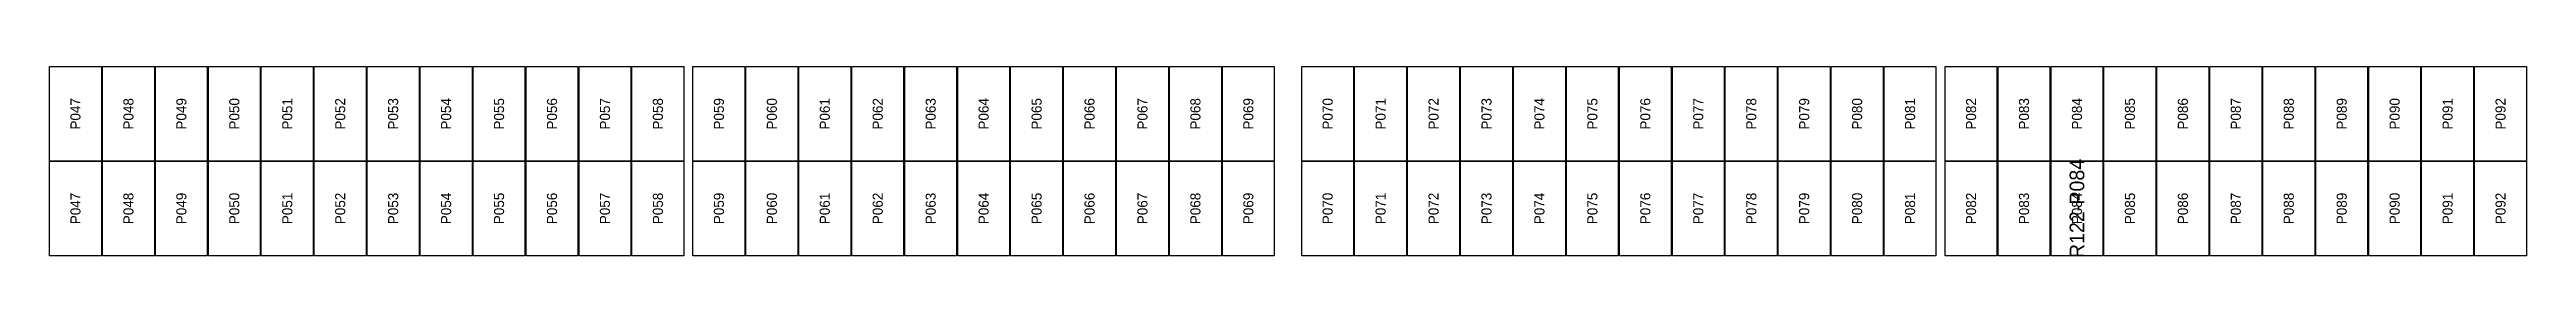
# Model space of a CAD drawing. Extents: x 296295 to 296770, y 651564 to 652121.
# Drawn here: x 296610.8 to 296665, y 651629.1 to 651633.3 of the extents above; entities that cross this region are included whole.
import ezdxf
from ezdxf.enums import TextEntityAlignment as Align

# ---------------------------------------------------------------- set-up
doc = ezdxf.new("R2010")
doc.units = 0

msp = doc.modelspace()

# ---------------------------------------------------------------- texts
at = {"layer": 'DEFECT_LABELS'}
msp.add_text('R122-P084', height=0.32, rotation=90, dxfattribs=at).set_placement((296655.176, 651630.156), align=Align.MIDDLE_CENTER)
at = {"layer": 'PANEL_POSITION'}
for s, p in [('P047', (296611.402, 651632.219)), ('P048', (296612.56, 651632.219)), ('P049', (296613.718, 651632.219)), ('P050', (296614.876, 651632.219)), ('P051', (296616.034, 651632.219)), ('P052', (296617.192, 651632.219)), ('P053', (296618.35, 651632.219)), ('P054', (296619.508, 651632.219)), ('P055', (296620.666, 651632.219)), ('P056', (296621.824, 651632.219)), ('P057', (296622.982, 651632.219)), ('P058', (296624.14, 651632.219)), ('P059', (296625.474, 651632.219)), ('P060', (296626.632, 651632.219)), ('P061', (296627.79, 651632.219)), ('P062', (296628.948, 651632.219)), ('P063', (296630.106, 651632.219)), ('P064', (296631.264, 651632.219)), ('P065', (296632.422, 651632.219)), ('P066', (296633.58, 651632.219)), ('P067', (296634.738, 651632.219)), ('P068', (296635.896, 651632.219)), ('P069', (296637.054, 651632.219)), ('P070', (296638.788, 651632.219)), ('P071', (296639.946, 651632.219)), ('P072', (296641.104, 651632.219)), ('P073', (296642.262, 651632.219)), ('P074', (296643.42, 651632.219)), ('P075', (296644.578, 651632.219)), ('P076', (296645.736, 651632.219)), ('P077', (296646.894, 651632.219)), ('P078', (296648.052, 651632.219)), ('P079', (296649.21, 651632.219)), ('P080', (296650.368, 651632.219)), ('P081', (296651.526, 651632.219)), ('P082', (296652.86, 651632.219)), ('P083', (296654.018, 651632.219)), ('P084', (296655.176, 651632.219)), ('P085', (296656.334, 651632.219)), ('P086', (296657.492, 651632.219)), ('P087', (296658.65, 651632.219)), ('P088', (296659.808, 651632.219)), ('P089', (296660.966, 651632.219)), ('P090', (296662.124, 651632.219)), ('P091', (296663.282, 651632.219)), ('P092', (296664.44, 651632.219)), ('P047', (296611.402, 651630.156)), ('P048', (296612.56, 651630.156)), ('P049', (296613.718, 651630.156)), ('P050', (296614.876, 651630.156)), ('P051', (296616.034, 651630.156)), ('P052', (296617.192, 651630.156)), ('P053', (296618.35, 651630.156)), ('P054', (296619.508, 651630.156)), ('P055', (296620.666, 651630.156)), ('P056', (296621.824, 651630.156)), ('P057', (296622.982, 651630.156)), ('P058', (296624.14, 651630.156)), ('P059', (296625.474, 651630.156)), ('P060', (296626.632, 651630.156)), ('P061', (296627.79, 651630.156)), ('P062', (296628.948, 651630.156)), ('P063', (296630.106, 651630.156)), ('P064', (296631.264, 651630.156)), ('P065', (296632.422, 651630.156)), ('P066', (296633.58, 651630.156)), ('P067', (296634.738, 651630.156)), ('P068', (296635.896, 651630.156)), ('P069', (296637.054, 651630.156)), ('P070', (296638.788, 651630.156)), ('P071', (296639.946, 651630.156)), ('P072', (296641.104, 651630.156)), ('P073', (296642.262, 651630.156)), ('P074', (296643.42, 651630.156)), ('P075', (296644.578, 651630.156)), ('P076', (296645.736, 651630.156)), ('P077', (296646.894, 651630.156)), ('P078', (296648.052, 651630.156)), ('P079', (296649.21, 651630.156)), ('P080', (296650.368, 651630.156)), ('P081', (296651.526, 651630.156)), ('P082', (296652.86, 651630.156)), ('P083', (296654.018, 651630.156)), ('P084', (296655.176, 651630.156)), ('P085', (296656.334, 651630.156)), ('P086', (296657.492, 651630.156)), ('P087', (296658.65, 651630.156)), ('P088', (296659.808, 651630.156)), ('P089', (296660.966, 651630.156)), ('P090', (296662.124, 651630.156)), ('P091', (296663.282, 651630.156)), ('P092', (296664.44, 651630.156))]:
    msp.add_text(s, height=0.22, rotation=90, dxfattribs=at).set_placement(p, align=Align.MIDDLE_CENTER)

# ---------------------------------------------------------------- linework, layer by layer
at = {"layer": 'DEFECTIVE_PANELS'}
msp.add_lwpolyline([(296654.609, 651631.188), (296655.743, 651631.188), (296655.743, 651629.125), (296654.609, 651629.125)], close=True, dxfattribs=at)
at = {"layer": 'PANELS_MASTER'}
for points in [[(296610.835, 651633.251), (296611.969, 651633.251), (296611.969, 651631.188), (296610.835, 651631.188)], [(296611.993, 651633.251), (296613.127, 651633.251), (296613.127, 651631.188), (296611.993, 651631.188)], [(296613.151, 651633.251), (296614.285, 651633.251), (296614.285, 651631.188), (296613.151, 651631.188)], [(296614.309, 651633.251), (296615.443, 651633.251), (296615.443, 651631.188), (296614.309, 651631.188)], [(296615.467, 651633.251), (296616.601, 651633.251), (296616.601, 651631.188), (296615.467, 651631.188)], [(296616.625, 651633.251), (296617.759, 651633.251), (296617.759, 651631.188), (296616.625, 651631.188)], [(296617.783, 651633.251), (296618.917, 651633.251), (296618.917, 651631.188), (296617.783, 651631.188)], [(296618.941, 651633.251), (296620.075, 651633.251), (296620.075, 651631.188), (296618.941, 651631.188)], [(296620.099, 651633.251), (296621.233, 651633.251), (296621.233, 651631.188), (296620.099, 651631.188)], [(296621.257, 651633.251), (296622.391, 651633.251), (296622.391, 651631.188), (296621.257, 651631.188)], [(296622.415, 651633.251), (296623.549, 651633.251), (296623.549, 651631.188), (296622.415, 651631.188)], [(296623.573, 651633.251), (296624.707, 651633.251), (296624.707, 651631.188), (296623.573, 651631.188)], [(296624.907, 651633.251), (296626.041, 651633.251), (296626.041, 651631.188), (296624.907, 651631.188)], [(296626.065, 651633.251), (296627.199, 651633.251), (296627.199, 651631.188), (296626.065, 651631.188)], [(296627.223, 651633.251), (296628.357, 651633.251), (296628.357, 651631.188), (296627.223, 651631.188)], [(296628.381, 651633.251), (296629.515, 651633.251), (296629.515, 651631.188), (296628.381, 651631.188)], [(296629.539, 651633.251), (296630.673, 651633.251), (296630.673, 651631.188), (296629.539, 651631.188)], [(296630.697, 651633.251), (296631.831, 651633.251), (296631.831, 651631.188), (296630.697, 651631.188)], [(296631.855, 651633.251), (296632.989, 651633.251), (296632.989, 651631.188), (296631.855, 651631.188)], [(296633.013, 651633.251), (296634.147, 651633.251), (296634.147, 651631.188), (296633.013, 651631.188)], [(296634.171, 651633.251), (296635.305, 651633.251), (296635.305, 651631.188), (296634.171, 651631.188)], [(296635.329, 651633.251), (296636.463, 651633.251), (296636.463, 651631.188), (296635.329, 651631.188)], [(296636.487, 651633.251), (296637.621, 651633.251), (296637.621, 651631.188), (296636.487, 651631.188)], [(296638.221, 651633.251), (296639.355, 651633.251), (296639.355, 651631.188), (296638.221, 651631.188)], [(296639.379, 651633.251), (296640.513, 651633.251), (296640.513, 651631.188), (296639.379, 651631.188)], [(296640.537, 651633.251), (296641.671, 651633.251), (296641.671, 651631.188), (296640.537, 651631.188)], [(296641.695, 651633.251), (296642.829, 651633.251), (296642.829, 651631.188), (296641.695, 651631.188)], [(296642.853, 651633.251), (296643.987, 651633.251), (296643.987, 651631.188), (296642.853, 651631.188)], [(296644.011, 651633.251), (296645.145, 651633.251), (296645.145, 651631.188), (296644.011, 651631.188)], [(296645.169, 651633.251), (296646.303, 651633.251), (296646.303, 651631.188), (296645.169, 651631.188)], [(296646.327, 651633.251), (296647.461, 651633.251), (296647.461, 651631.188), (296646.327, 651631.188)], [(296647.485, 651633.251), (296648.619, 651633.251), (296648.619, 651631.188), (296647.485, 651631.188)], [(296648.643, 651633.251), (296649.777, 651633.251), (296649.777, 651631.188), (296648.643, 651631.188)], [(296649.801, 651633.251), (296650.935, 651633.251), (296650.935, 651631.188), (296649.801, 651631.188)], [(296650.959, 651633.251), (296652.093, 651633.251), (296652.093, 651631.188), (296650.959, 651631.188)], [(296652.293, 651633.251), (296653.427, 651633.251), (296653.427, 651631.188), (296652.293, 651631.188)], [(296653.451, 651633.251), (296654.585, 651633.251), (296654.585, 651631.188), (296653.451, 651631.188)], [(296654.609, 651633.251), (296655.743, 651633.251), (296655.743, 651631.188), (296654.609, 651631.188)], [(296655.767, 651633.251), (296656.901, 651633.251), (296656.901, 651631.188), (296655.767, 651631.188)], [(296656.925, 651633.251), (296658.059, 651633.251), (296658.059, 651631.188), (296656.925, 651631.188)], [(296658.083, 651633.251), (296659.217, 651633.251), (296659.217, 651631.188), (296658.083, 651631.188)], [(296659.241, 651633.251), (296660.375, 651633.251), (296660.375, 651631.188), (296659.241, 651631.188)], [(296660.399, 651633.251), (296661.533, 651633.251), (296661.533, 651631.188), (296660.399, 651631.188)], [(296661.557, 651633.251), (296662.691, 651633.251), (296662.691, 651631.188), (296661.557, 651631.188)], [(296662.715, 651633.251), (296663.849, 651633.251), (296663.849, 651631.188), (296662.715, 651631.188)], [(296663.873, 651633.251), (296665.007, 651633.251), (296665.007, 651631.188), (296663.873, 651631.188)], [(296610.835, 651631.188), (296611.969, 651631.188), (296611.969, 651629.125), (296610.835, 651629.125)], [(296611.993, 651631.188), (296613.127, 651631.188), (296613.127, 651629.125), (296611.993, 651629.125)], [(296613.151, 651631.188), (296614.285, 651631.188), (296614.285, 651629.125), (296613.151, 651629.125)], [(296614.309, 651631.188), (296615.443, 651631.188), (296615.443, 651629.125), (296614.309, 651629.125)], [(296615.467, 651631.188), (296616.601, 651631.188), (296616.601, 651629.125), (296615.467, 651629.125)], [(296616.625, 651631.188), (296617.759, 651631.188), (296617.759, 651629.125), (296616.625, 651629.125)], [(296617.783, 651631.188), (296618.917, 651631.188), (296618.917, 651629.125), (296617.783, 651629.125)], [(296618.941, 651631.188), (296620.075, 651631.188), (296620.075, 651629.125), (296618.941, 651629.125)], [(296620.099, 651631.188), (296621.233, 651631.188), (296621.233, 651629.125), (296620.099, 651629.125)], [(296621.257, 651631.188), (296622.391, 651631.188), (296622.391, 651629.125), (296621.257, 651629.125)], [(296622.415, 651631.188), (296623.549, 651631.188), (296623.549, 651629.125), (296622.415, 651629.125)], [(296623.573, 651631.188), (296624.707, 651631.188), (296624.707, 651629.125), (296623.573, 651629.125)], [(296624.907, 651631.188), (296626.041, 651631.188), (296626.041, 651629.125), (296624.907, 651629.125)], [(296626.065, 651631.188), (296627.199, 651631.188), (296627.199, 651629.125), (296626.065, 651629.125)], [(296627.223, 651631.188), (296628.357, 651631.188), (296628.357, 651629.125), (296627.223, 651629.125)], [(296628.381, 651631.188), (296629.515, 651631.188), (296629.515, 651629.125), (296628.381, 651629.125)], [(296629.539, 651631.188), (296630.673, 651631.188), (296630.673, 651629.125), (296629.539, 651629.125)], [(296630.697, 651631.188), (296631.831, 651631.188), (296631.831, 651629.125), (296630.697, 651629.125)], [(296631.855, 651631.188), (296632.989, 651631.188), (296632.989, 651629.125), (296631.855, 651629.125)], [(296633.013, 651631.188), (296634.147, 651631.188), (296634.147, 651629.125), (296633.013, 651629.125)], [(296634.171, 651631.188), (296635.305, 651631.188), (296635.305, 651629.125), (296634.171, 651629.125)], [(296635.329, 651631.188), (296636.463, 651631.188), (296636.463, 651629.125), (296635.329, 651629.125)], [(296636.487, 651631.188), (296637.621, 651631.188), (296637.621, 651629.125), (296636.487, 651629.125)], [(296638.221, 651631.188), (296639.355, 651631.188), (296639.355, 651629.125), (296638.221, 651629.125)], [(296639.379, 651631.188), (296640.513, 651631.188), (296640.513, 651629.125), (296639.379, 651629.125)], [(296640.537, 651631.188), (296641.671, 651631.188), (296641.671, 651629.125), (296640.537, 651629.125)], [(296641.695, 651631.188), (296642.829, 651631.188), (296642.829, 651629.125), (296641.695, 651629.125)], [(296642.853, 651631.188), (296643.987, 651631.188), (296643.987, 651629.125), (296642.853, 651629.125)], [(296644.011, 651631.188), (296645.145, 651631.188), (296645.145, 651629.125), (296644.011, 651629.125)], [(296645.169, 651631.188), (296646.303, 651631.188), (296646.303, 651629.125), (296645.169, 651629.125)], [(296646.327, 651631.188), (296647.461, 651631.188), (296647.461, 651629.125), (296646.327, 651629.125)], [(296647.485, 651631.188), (296648.619, 651631.188), (296648.619, 651629.125), (296647.485, 651629.125)], [(296648.643, 651631.188), (296649.777, 651631.188), (296649.777, 651629.125), (296648.643, 651629.125)], [(296649.801, 651631.188), (296650.935, 651631.188), (296650.935, 651629.125), (296649.801, 651629.125)], [(296650.959, 651631.188), (296652.093, 651631.188), (296652.093, 651629.125), (296650.959, 651629.125)], [(296652.293, 651631.188), (296653.427, 651631.188), (296653.427, 651629.125), (296652.293, 651629.125)], [(296653.451, 651631.188), (296654.585, 651631.188), (296654.585, 651629.125), (296653.451, 651629.125)], [(296655.767, 651631.188), (296656.901, 651631.188), (296656.901, 651629.125), (296655.767, 651629.125)], [(296656.925, 651631.188), (296658.059, 651631.188), (296658.059, 651629.125), (296656.925, 651629.125)], [(296658.083, 651631.188), (296659.217, 651631.188), (296659.217, 651629.125), (296658.083, 651629.125)], [(296659.241, 651631.188), (296660.375, 651631.188), (296660.375, 651629.125), (296659.241, 651629.125)], [(296660.399, 651631.188), (296661.533, 651631.188), (296661.533, 651629.125), (296660.399, 651629.125)], [(296661.557, 651631.188), (296662.691, 651631.188), (296662.691, 651629.125), (296661.557, 651629.125)], [(296662.715, 651631.188), (296663.849, 651631.188), (296663.849, 651629.125), (296662.715, 651629.125)], [(296663.873, 651631.188), (296665.007, 651631.188), (296665.007, 651629.125), (296663.873, 651629.125)]]:
    msp.add_lwpolyline(points, close=True, dxfattribs=at)

msp.set_redraw_order([(e.dxf.handle, doc.entitydb.next_handle()) for e in msp.query("TEXT MTEXT ATTDEF DIMENSION ARC_DIMENSION")])  # texts and dimensions are drawn at this point

doc.saveas('drawing.dxf')
